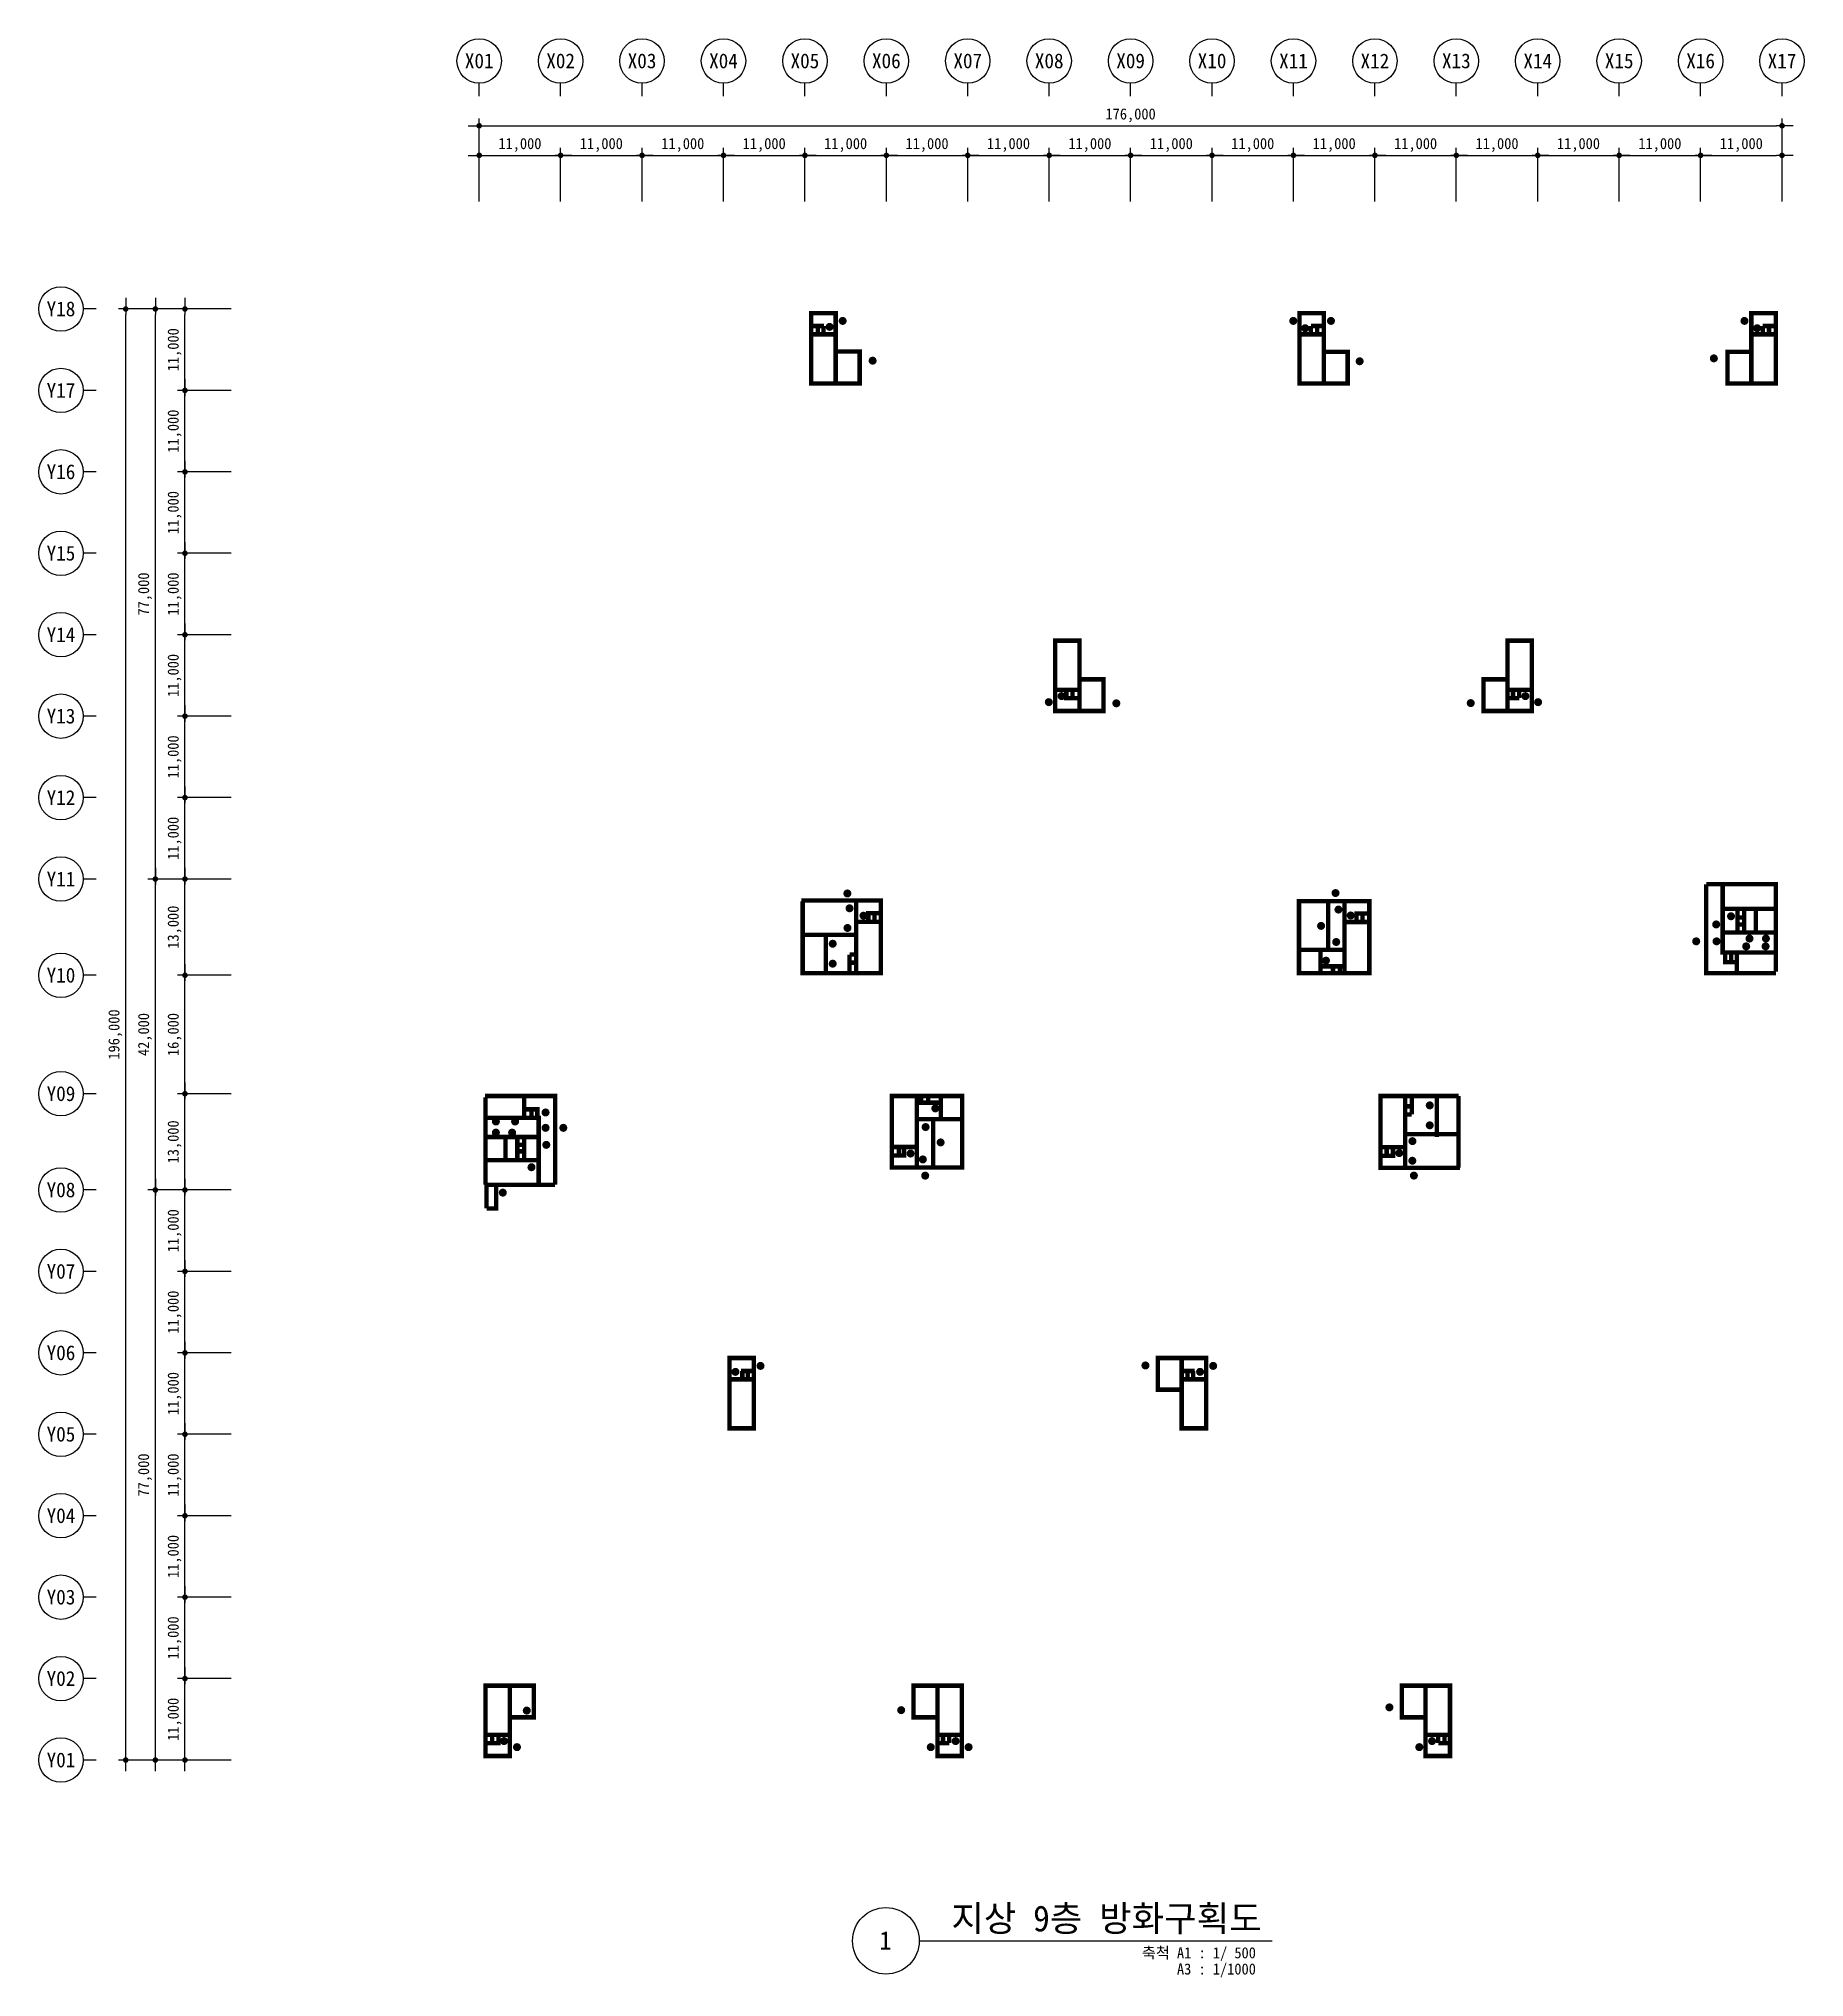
# Model space of a CAD drawing. Header units: millimetres. Extents: x 1075590 to 2680347, y 170599 to 729436.
# Drawn here: x 1915590 to 2154090, y 170599 to 432436 of the extents above; entities that cross this region are included whole.
import ezdxf
from ezdxf.enums import TextEntityAlignment as Align

# ---------------------------------------------------------------- set-up
doc = ezdxf.new("R2010")
doc.units = ezdxf.units.MM
doc.header["$LTSCALE"] = 5
doc.header["$MEASUREMENT"] = 0
doc.header["$PDSIZE"] = -10
for name, pattern in [('DASHDOTX2', [2, 1, -0.5, 0, -0.5]), ('HIDDEN', [0.375, 0.25, -0.125]), ('PHANTOM2', [1.25, 0.625, -0.125, 0.125, -0.125, 0.125, -0.125])]:
    doc.linetypes.add(name, pattern=pattern)
doc.layers.get('0').update_dxf_attribs({"linetype": 'CONTINUOUS'})
doc.layers.get('Defpoints').update_dxf_attribs({"color": 153, "linetype": 'CONTINUOUS'})
for name, color, linetype, lineweight in [('A-AXIS-BUBL', 7, 'CONTINUOUS', 25), ('A-DIMS', 7, 'CONTINUOUS', 25), ('A-MKXS-MAK2', 3, 'DASHDOTX2', 25), ('A-XXXX-FIRE', 4, 'HIDDEN', 25), ('A-XXXX-SYMB', 7, 'CONTINUOUS', 25), ('A-XXXX-TXT1', 3, 'CONTINUOUS', 25), ('A-XXXX-TXT2', 3, 'CONTINUOUS', 25)]:
    doc.layers.add(name, color=color, linetype=linetype, lineweight=lineweight)
doc.styles.add('HY울릉도L', font='')
doc.styles.add('맑은고딕', font='')
doc.styles.get('HY울릉도L').set_extended_font_data('HYwulM')
doc.styles.get('맑은고딕').set_extended_font_data('DotumChe')
doc.dimstyles.new('CDIM', dxfattribs={"dimtxt": 3, "dimasz": 1.5, "dimexe": 2, "dimexo": 1, "dimgap": 1, "dimtad": 1, "dimdec": 0, "dimrnd": 0.5, "dimzin": 0, "dimdsep": 32, "dimlunit": 6, "dimtxsty": 'HY울릉도L', "dimblk1": '_CIDOT', "dimblk2": '_CIDOT', "dimsah": 1, "dimcen": 5.5, "dimclrd": 2, "dimclre": 2, "dimclrt": 7, "dimadec": 0, "dimazin": 0, "dimtfac": 1, "dimtdec": 0, "dimtix": 1, "dimtmove": 2, "dimatfit": 1, "dimldrblk": '_CIDOT', "dimfxl": 1, "dimtolj": 1, "dimtzin": 0, "dimlwd": -1, "dimarcsym": 0})

msp = doc.modelspace()

# ---------------------------------------------------------------- texts
at = {"layer": 'A-XXXX-TXT1', "style": '맑은고딕'}
msp.add_text('지상 9층 방화구획도', height=3500, dxfattribs=at).set_placement((2080793, 175741), align=Align.BOTTOM_RIGHT)
msp.add_text('1', height=2500, dxfattribs=at).set_placement((2029975, 175568), align=Align.MIDDLE)
for s, p in [('축척 A1 : 1/ 500', (2080014, 174654)), ('A3 : 1/1000', (2080014, 172465))]:
    msp.add_text(s, height=1500, dxfattribs=at).set_placement(p, align=Align.TOP_RIGHT)

# ---------------------------------------------------------------- blocks, each defined once
blk = doc.blocks.new('_CIDOT')
at = {"color": 0, "linetype": 'ByBlock'}
blk.add_line((2, 0), (-1, 0), dxfattribs=at)
at = {"color": 0, "linetype": 'ByBlock', "const_width": 0.5}
blk.add_lwpolyline([(-0.25, 0, 1), (0.25, 0, 1)], format="xyb", close=True, dxfattribs=at)
blk = doc.blocks.new('*D4')
at = {"layer": 'A-DIMS', "lineweight": -2, "transparency": 16777216}
for p, q in [((93193, 67121), (85943, 67121)), ((93193, 56121), (85943, 56121))]:
    blk.add_line(p, q, dxfattribs=at)
at = {"layer": 'A-DIMS', "transparency": 16777216}
blk.add_line((86943, 56871), (86943, 66371), dxfattribs=at)
at = {"layer": 'Defpoints', "color": 0, "transparency": 16777216}
for p in [(86943, 67121), (93693, 67121), (93693, 56121)]:
    blk.add_point(p, dxfattribs=at)
at = {"layer": 'A-DIMS', "transparency": 16777216, "xscale": 750, "yscale": 750, "zscale": 750}
for p, rotation in [((86943, 67121), 90), ((86943, 56121), 270)]:
    blk.add_blockref('_CIDOT', p, dxfattribs=dict(at, rotation=rotation))
at = {"layer": 'A-DIMS', "color": 3, "transparency": 16777216, "insert": (85538, 61621), "char_height": 1500, "attachment_point": 5, "rotation": 90, "style": '맑은고딕'}
blk.add_mtext('\\A1;11,000', dxfattribs=at)
blk = doc.blocks.new('*D5')
at = {"layer": 'A-DIMS', "lineweight": -2, "transparency": 16777216}
for p, q in [((93193, 78121), (85943, 78121)), ((93193, 67121), (85943, 67121))]:
    blk.add_line(p, q, dxfattribs=at)
at = {"layer": 'A-DIMS', "transparency": 16777216}
blk.add_line((86943, 67871), (86943, 77371), dxfattribs=at)
at = {"layer": 'Defpoints', "color": 0, "transparency": 16777216}
for p in [(86943, 78121), (93693, 78121), (93693, 67121)]:
    blk.add_point(p, dxfattribs=at)
at = {"layer": 'A-DIMS', "transparency": 16777216, "xscale": 750, "yscale": 750, "zscale": 750}
for p, rotation in [((86943, 78121), 90), ((86943, 67121), 270)]:
    blk.add_blockref('_CIDOT', p, dxfattribs=dict(at, rotation=rotation))
at = {"layer": 'A-DIMS', "color": 3, "transparency": 16777216, "insert": (85538, 72621), "char_height": 1500, "attachment_point": 5, "rotation": 90, "style": '맑은고딕'}
blk.add_mtext('\\A1;11,000', dxfattribs=at)
blk = doc.blocks.new('*D6')
at = {"layer": 'A-DIMS', "lineweight": -2, "transparency": 16777216}
for p, q in [((93193, 89121), (85943, 89121)), ((93193, 78121), (85943, 78121))]:
    blk.add_line(p, q, dxfattribs=at)
at = {"layer": 'A-DIMS', "transparency": 16777216}
blk.add_line((86943, 78871), (86943, 88371), dxfattribs=at)
at = {"layer": 'Defpoints', "color": 0, "transparency": 16777216}
for p in [(86943, 89121), (93693, 89121), (93693, 78121)]:
    blk.add_point(p, dxfattribs=at)
at = {"layer": 'A-DIMS', "transparency": 16777216, "xscale": 750, "yscale": 750, "zscale": 750}
for p, rotation in [((86943, 89121), 90), ((86943, 78121), 270)]:
    blk.add_blockref('_CIDOT', p, dxfattribs=dict(at, rotation=rotation))
at = {"layer": 'A-DIMS', "color": 3, "transparency": 16777216, "insert": (85538, 83621), "char_height": 1500, "attachment_point": 5, "rotation": 90, "style": '맑은고딕'}
blk.add_mtext('\\A1;11,000', dxfattribs=at)
blk = doc.blocks.new('*D7')
at = {"layer": 'A-DIMS', "lineweight": -2, "transparency": 16777216}
for p, q in [((93193, 100121), (85943, 100121)), ((93193, 89121), (85943, 89121))]:
    blk.add_line(p, q, dxfattribs=at)
at = {"layer": 'A-DIMS', "transparency": 16777216}
blk.add_line((86943, 89871), (86943, 99371), dxfattribs=at)
at = {"layer": 'Defpoints', "color": 0, "transparency": 16777216}
for p in [(86943, 100121), (93693, 100121), (93693, 89121)]:
    blk.add_point(p, dxfattribs=at)
at = {"layer": 'A-DIMS', "transparency": 16777216, "xscale": 750, "yscale": 750, "zscale": 750}
for p, rotation in [((86943, 100121), 90), ((86943, 89121), 270)]:
    blk.add_blockref('_CIDOT', p, dxfattribs=dict(at, rotation=rotation))
at = {"layer": 'A-DIMS', "color": 3, "transparency": 16777216, "insert": (85538, 94621), "char_height": 1500, "attachment_point": 5, "rotation": 90, "style": '맑은고딕'}
blk.add_mtext('\\A1;11,000', dxfattribs=at)
blk = doc.blocks.new('*D8')
at = {"layer": 'A-DIMS', "lineweight": -2, "transparency": 16777216}
for p, q in [((93193, 111121), (85943, 111121)), ((93193, 100121), (85943, 100121))]:
    blk.add_line(p, q, dxfattribs=at)
at = {"layer": 'A-DIMS', "transparency": 16777216}
blk.add_line((86943, 100871), (86943, 110371), dxfattribs=at)
at = {"layer": 'Defpoints', "color": 0, "transparency": 16777216}
for p in [(86943, 111121), (93693, 111121), (93693, 100121)]:
    blk.add_point(p, dxfattribs=at)
at = {"layer": 'A-DIMS', "transparency": 16777216, "xscale": 750, "yscale": 750, "zscale": 750}
for p, rotation in [((86943, 111121), 90), ((86943, 100121), 270)]:
    blk.add_blockref('_CIDOT', p, dxfattribs=dict(at, rotation=rotation))
at = {"layer": 'A-DIMS', "color": 3, "transparency": 16777216, "insert": (85538, 105621), "char_height": 1500, "attachment_point": 5, "rotation": 90, "style": '맑은고딕'}
blk.add_mtext('\\A1;11,000', dxfattribs=at)
blk = doc.blocks.new('*D9')
at = {"layer": 'A-DIMS', "lineweight": -2, "transparency": 16777216}
for p, q in [((93193, 122121), (85943, 122121)), ((93193, 111121), (85943, 111121))]:
    blk.add_line(p, q, dxfattribs=at)
at = {"layer": 'A-DIMS', "transparency": 16777216}
blk.add_line((86943, 111871), (86943, 121371), dxfattribs=at)
at = {"layer": 'Defpoints', "color": 0, "transparency": 16777216}
for p in [(86943, 122121), (93693, 122121), (93693, 111121)]:
    blk.add_point(p, dxfattribs=at)
at = {"layer": 'A-DIMS', "transparency": 16777216, "xscale": 750, "yscale": 750, "zscale": 750}
for p, rotation in [((86943, 122121), 90), ((86943, 111121), 270)]:
    blk.add_blockref('_CIDOT', p, dxfattribs=dict(at, rotation=rotation))
at = {"layer": 'A-DIMS', "color": 3, "transparency": 16777216, "insert": (85538, 116621), "char_height": 1500, "attachment_point": 5, "rotation": 90, "style": '맑은고딕'}
blk.add_mtext('\\A1;11,000', dxfattribs=at)
blk = doc.blocks.new('*D10')
at = {"layer": 'A-DIMS', "lineweight": -2, "transparency": 16777216}
for p, q in [((93193, 135121), (85943, 135121)), ((93193, 122121), (85943, 122121))]:
    blk.add_line(p, q, dxfattribs=at)
at = {"layer": 'A-DIMS', "transparency": 16777216}
blk.add_line((86943, 122871), (86943, 134371), dxfattribs=at)
at = {"layer": 'Defpoints', "color": 0, "transparency": 16777216}
for p in [(86943, 135121), (93693, 135121), (93693, 122121)]:
    blk.add_point(p, dxfattribs=at)
at = {"layer": 'A-DIMS', "transparency": 16777216, "xscale": 750, "yscale": 750, "zscale": 750}
for p, rotation in [((86943, 135121), 90), ((86943, 122121), 270)]:
    blk.add_blockref('_CIDOT', p, dxfattribs=dict(at, rotation=rotation))
at = {"layer": 'A-DIMS', "color": 3, "transparency": 16777216, "insert": (85538, 128621), "char_height": 1500, "attachment_point": 5, "rotation": 90, "style": '맑은고딕'}
blk.add_mtext('\\A1;13,000', dxfattribs=at)
blk = doc.blocks.new('*D11')
at = {"layer": 'A-DIMS', "lineweight": -2, "transparency": 16777216}
for p, q in [((93193, 151121), (85943, 151121)), ((93193, 135121), (85943, 135121))]:
    blk.add_line(p, q, dxfattribs=at)
at = {"layer": 'A-DIMS', "transparency": 16777216}
blk.add_line((86943, 135871), (86943, 150371), dxfattribs=at)
at = {"layer": 'Defpoints', "color": 0, "transparency": 16777216}
for p in [(86943, 151121), (93693, 151121), (93693, 135121)]:
    blk.add_point(p, dxfattribs=at)
at = {"layer": 'A-DIMS', "transparency": 16777216, "xscale": 750, "yscale": 750, "zscale": 750}
for p, rotation in [((86943, 151121), 90), ((86943, 135121), 270)]:
    blk.add_blockref('_CIDOT', p, dxfattribs=dict(at, rotation=rotation))
at = {"layer": 'A-DIMS', "color": 3, "transparency": 16777216, "insert": (85538, 143121), "char_height": 1500, "attachment_point": 5, "rotation": 90, "style": '맑은고딕'}
blk.add_mtext('\\A1;16,000', dxfattribs=at)
blk = doc.blocks.new('*D12')
at = {"layer": 'A-DIMS', "lineweight": -2, "transparency": 16777216}
for p, q in [((93193, 164121), (85943, 164121)), ((93193, 151121), (85943, 151121))]:
    blk.add_line(p, q, dxfattribs=at)
at = {"layer": 'A-DIMS', "transparency": 16777216}
blk.add_line((86943, 151871), (86943, 163371), dxfattribs=at)
at = {"layer": 'Defpoints', "color": 0, "transparency": 16777216}
for p in [(86943, 164121), (93693, 164121), (93693, 151121)]:
    blk.add_point(p, dxfattribs=at)
at = {"layer": 'A-DIMS', "transparency": 16777216, "xscale": 750, "yscale": 750, "zscale": 750}
for p, rotation in [((86943, 164121), 90), ((86943, 151121), 270)]:
    blk.add_blockref('_CIDOT', p, dxfattribs=dict(at, rotation=rotation))
at = {"layer": 'A-DIMS', "color": 3, "transparency": 16777216, "insert": (85538, 157621), "char_height": 1500, "attachment_point": 5, "rotation": 90, "style": '맑은고딕'}
blk.add_mtext('\\A1;13,000', dxfattribs=at)
blk = doc.blocks.new('*D13')
at = {"layer": 'A-DIMS', "lineweight": -2, "transparency": 16777216}
for p, q in [((93193, 175121), (85943, 175121)), ((93193, 164121), (85943, 164121))]:
    blk.add_line(p, q, dxfattribs=at)
at = {"layer": 'A-DIMS', "transparency": 16777216}
blk.add_line((86943, 164871), (86943, 174371), dxfattribs=at)
at = {"layer": 'Defpoints', "color": 0, "transparency": 16777216}
for p in [(86943, 175121), (93693, 175121), (93693, 164121)]:
    blk.add_point(p, dxfattribs=at)
at = {"layer": 'A-DIMS', "transparency": 16777216, "xscale": 750, "yscale": 750, "zscale": 750}
for p, rotation in [((86943, 175121), 90), ((86943, 164121), 270)]:
    blk.add_blockref('_CIDOT', p, dxfattribs=dict(at, rotation=rotation))
at = {"layer": 'A-DIMS', "color": 3, "transparency": 16777216, "insert": (85538, 169621), "char_height": 1500, "attachment_point": 5, "rotation": 90, "style": '맑은고딕'}
blk.add_mtext('\\A1;11,000', dxfattribs=at)
blk = doc.blocks.new('*D14')
at = {"layer": 'A-DIMS', "lineweight": -2, "transparency": 16777216}
for p, q in [((93193, 186121), (85943, 186121)), ((93193, 175121), (85943, 175121))]:
    blk.add_line(p, q, dxfattribs=at)
at = {"layer": 'A-DIMS', "transparency": 16777216}
blk.add_line((86943, 175871), (86943, 185371), dxfattribs=at)
at = {"layer": 'Defpoints', "color": 0, "transparency": 16777216}
for p in [(86943, 186121), (93693, 186121), (93693, 175121)]:
    blk.add_point(p, dxfattribs=at)
at = {"layer": 'A-DIMS', "transparency": 16777216, "xscale": 750, "yscale": 750, "zscale": 750}
for p, rotation in [((86943, 186121), 90), ((86943, 175121), 270)]:
    blk.add_blockref('_CIDOT', p, dxfattribs=dict(at, rotation=rotation))
at = {"layer": 'A-DIMS', "color": 3, "transparency": 16777216, "insert": (85538, 180621), "char_height": 1500, "attachment_point": 5, "rotation": 90, "style": '맑은고딕'}
blk.add_mtext('\\A1;11,000', dxfattribs=at)
blk = doc.blocks.new('*D15')
at = {"layer": 'A-DIMS', "lineweight": -2, "transparency": 16777216}
for p, q in [((93193, 197121), (85943, 197121)), ((93193, 186121), (85943, 186121))]:
    blk.add_line(p, q, dxfattribs=at)
at = {"layer": 'A-DIMS', "transparency": 16777216}
blk.add_line((86943, 186871), (86943, 196371), dxfattribs=at)
at = {"layer": 'Defpoints', "color": 0, "transparency": 16777216}
for p in [(86943, 197121), (93693, 197121), (93693, 186121)]:
    blk.add_point(p, dxfattribs=at)
at = {"layer": 'A-DIMS', "transparency": 16777216, "xscale": 750, "yscale": 750, "zscale": 750}
for p, rotation in [((86943, 197121), 90), ((86943, 186121), 270)]:
    blk.add_blockref('_CIDOT', p, dxfattribs=dict(at, rotation=rotation))
at = {"layer": 'A-DIMS', "color": 3, "transparency": 16777216, "insert": (85538, 191621), "char_height": 1500, "attachment_point": 5, "rotation": 90, "style": '맑은고딕'}
blk.add_mtext('\\A1;11,000', dxfattribs=at)
blk = doc.blocks.new('*D16')
at = {"layer": 'A-DIMS', "lineweight": -2, "transparency": 16777216}
for p, q in [((93193, 208121), (85943, 208121)), ((93193, 197121), (85943, 197121))]:
    blk.add_line(p, q, dxfattribs=at)
at = {"layer": 'A-DIMS', "transparency": 16777216}
blk.add_line((86943, 197871), (86943, 207371), dxfattribs=at)
at = {"layer": 'Defpoints', "color": 0, "transparency": 16777216}
for p in [(86943, 208121), (93693, 208121), (93693, 197121)]:
    blk.add_point(p, dxfattribs=at)
at = {"layer": 'A-DIMS', "transparency": 16777216, "xscale": 750, "yscale": 750, "zscale": 750}
for p, rotation in [((86943, 208121), 90), ((86943, 197121), 270)]:
    blk.add_blockref('_CIDOT', p, dxfattribs=dict(at, rotation=rotation))
at = {"layer": 'A-DIMS', "color": 3, "transparency": 16777216, "insert": (85538, 202621), "char_height": 1500, "attachment_point": 5, "rotation": 90, "style": '맑은고딕'}
blk.add_mtext('\\A1;11,000', dxfattribs=at)
blk = doc.blocks.new('*D17')
at = {"layer": 'A-DIMS', "lineweight": -2, "transparency": 16777216}
for p, q in [((93193, 219121), (85943, 219121)), ((93193, 208121), (85943, 208121))]:
    blk.add_line(p, q, dxfattribs=at)
at = {"layer": 'A-DIMS', "transparency": 16777216}
blk.add_line((86943, 208871), (86943, 218371), dxfattribs=at)
at = {"layer": 'Defpoints', "color": 0, "transparency": 16777216}
for p in [(86943, 219121), (93693, 219121), (93693, 208121)]:
    blk.add_point(p, dxfattribs=at)
at = {"layer": 'A-DIMS', "transparency": 16777216, "xscale": 750, "yscale": 750, "zscale": 750}
for p, rotation in [((86943, 219121), 90), ((86943, 208121), 270)]:
    blk.add_blockref('_CIDOT', p, dxfattribs=dict(at, rotation=rotation))
at = {"layer": 'A-DIMS', "color": 3, "transparency": 16777216, "insert": (85538, 213621), "char_height": 1500, "attachment_point": 5, "rotation": 90, "style": '맑은고딕'}
blk.add_mtext('\\A1;11,000', dxfattribs=at)
blk = doc.blocks.new('*D18')
at = {"layer": 'A-DIMS', "lineweight": -2, "transparency": 16777216}
for p, q in [((93193, 230121), (85943, 230121)), ((93193, 219121), (85943, 219121))]:
    blk.add_line(p, q, dxfattribs=at)
at = {"layer": 'A-DIMS', "transparency": 16777216}
blk.add_line((86943, 219871), (86943, 229371), dxfattribs=at)
at = {"layer": 'Defpoints', "color": 0, "transparency": 16777216}
for p in [(86943, 230121), (93693, 230121), (93693, 219121)]:
    blk.add_point(p, dxfattribs=at)
at = {"layer": 'A-DIMS', "transparency": 16777216, "xscale": 750, "yscale": 750, "zscale": 750}
for p, rotation in [((86943, 230121), 90), ((86943, 219121), 270)]:
    blk.add_blockref('_CIDOT', p, dxfattribs=dict(at, rotation=rotation))
at = {"layer": 'A-DIMS', "color": 3, "transparency": 16777216, "insert": (85538, 224621), "char_height": 1500, "attachment_point": 5, "rotation": 90, "style": '맑은고딕'}
blk.add_mtext('\\A1;11,000', dxfattribs=at)
blk = doc.blocks.new('*D19')
at = {"layer": 'A-DIMS', "lineweight": -2, "transparency": 16777216}
for p, q in [((93193, 241121), (85943, 241121)), ((93193, 230121), (85943, 230121))]:
    blk.add_line(p, q, dxfattribs=at)
at = {"layer": 'A-DIMS', "transparency": 16777216}
blk.add_line((86943, 230871), (86943, 240371), dxfattribs=at)
at = {"layer": 'Defpoints', "color": 0, "transparency": 16777216}
for p in [(86943, 241121), (93693, 241121), (93693, 230121)]:
    blk.add_point(p, dxfattribs=at)
at = {"layer": 'A-DIMS', "transparency": 16777216, "xscale": 750, "yscale": 750, "zscale": 750}
for p, rotation in [((86943, 241121), 90), ((86943, 230121), 270)]:
    blk.add_blockref('_CIDOT', p, dxfattribs=dict(at, rotation=rotation))
at = {"layer": 'A-DIMS', "color": 3, "transparency": 16777216, "insert": (85538, 235621), "char_height": 1500, "attachment_point": 5, "rotation": 90, "style": '맑은고딕'}
blk.add_mtext('\\A1;11,000', dxfattribs=at)
blk = doc.blocks.new('*D20')
at = {"layer": 'A-DIMS', "lineweight": -2, "transparency": 16777216}
for p, q in [((93193, 122121), (81943, 122121)), ((93193, 45121), (81943, 45121))]:
    blk.add_line(p, q, dxfattribs=at)
at = {"layer": 'A-DIMS', "transparency": 16777216}
blk.add_line((82943, 45871), (82943, 121371), dxfattribs=at)
at = {"layer": 'Defpoints', "color": 0, "transparency": 16777216}
for p in [(82943, 122121), (93693, 122121), (93693, 45121)]:
    blk.add_point(p, dxfattribs=at)
at = {"layer": 'A-DIMS', "transparency": 16777216, "xscale": 750, "yscale": 750, "zscale": 750}
for p, rotation in [((82943, 122121), 90), ((82943, 45121), 270)]:
    blk.add_blockref('_CIDOT', p, dxfattribs=dict(at, rotation=rotation))
at = {"layer": 'A-DIMS', "color": 3, "transparency": 16777216, "insert": (81542, 83621), "char_height": 1500, "attachment_point": 5, "rotation": 90, "style": '맑은고딕'}
blk.add_mtext('\\A1;77,000', dxfattribs=at)
blk = doc.blocks.new('*D21')
at = {"layer": 'A-DIMS', "lineweight": -2, "transparency": 16777216}
for p, q in [((93193, 241121), (77943, 241121)), ((93193, 45121), (77943, 45121))]:
    blk.add_line(p, q, dxfattribs=at)
at = {"layer": 'A-DIMS', "transparency": 16777216}
blk.add_line((78943, 45871), (78943, 240371), dxfattribs=at)
at = {"layer": 'Defpoints', "color": 0, "transparency": 16777216}
for p in [(78943, 241121), (93693, 241121), (93693, 45121)]:
    blk.add_point(p, dxfattribs=at)
at = {"layer": 'A-DIMS', "transparency": 16777216, "xscale": 750, "yscale": 750, "zscale": 750}
for p, rotation in [((78943, 241121), 90), ((78943, 45121), 270)]:
    blk.add_blockref('_CIDOT', p, dxfattribs=dict(at, rotation=rotation))
at = {"layer": 'A-DIMS', "color": 3, "transparency": 16777216, "insert": (77538, 143121), "char_height": 1500, "attachment_point": 5, "rotation": 90, "style": '맑은고딕'}
blk.add_mtext('\\A1;196,000', dxfattribs=at)
blk = doc.blocks.new('*D22')
at = {"layer": 'A-DIMS', "lineweight": -2, "transparency": 16777216}
for p, q in [((93193, 56121), (85943, 56121)), ((93193, 45121), (85943, 45121))]:
    blk.add_line(p, q, dxfattribs=at)
at = {"layer": 'A-DIMS', "transparency": 16777216}
blk.add_line((86943, 45871), (86943, 55371), dxfattribs=at)
at = {"layer": 'Defpoints', "color": 0, "transparency": 16777216}
for p in [(86943, 56121), (93693, 56121), (93693, 45121)]:
    blk.add_point(p, dxfattribs=at)
at = {"layer": 'A-DIMS', "transparency": 16777216, "xscale": 750, "yscale": 750, "zscale": 750}
for p, rotation in [((86943, 56121), 90), ((86943, 45121), 270)]:
    blk.add_blockref('_CIDOT', p, dxfattribs=dict(at, rotation=rotation))
at = {"layer": 'A-DIMS', "color": 3, "transparency": 16777216, "insert": (85538, 50621), "char_height": 1500, "attachment_point": 5, "rotation": 90, "style": '맑은고딕'}
blk.add_mtext('\\A1;11,000', dxfattribs=at)
blk = doc.blocks.new('*D23')
at = {"layer": 'A-DIMS', "lineweight": -2, "transparency": 16777216}
for p, q in [((93193, 164121), (81943, 164121)), ((93193, 122121), (81943, 122121))]:
    blk.add_line(p, q, dxfattribs=at)
at = {"layer": 'A-DIMS', "transparency": 16777216}
blk.add_line((82943, 122871), (82943, 163371), dxfattribs=at)
at = {"layer": 'Defpoints', "color": 0, "transparency": 16777216}
for p in [(82943, 164121), (93693, 164121), (93693, 122121)]:
    blk.add_point(p, dxfattribs=at)
at = {"layer": 'A-DIMS', "transparency": 16777216, "xscale": 750, "yscale": 750, "zscale": 750}
for p, rotation in [((82943, 164121), 90), ((82943, 122121), 270)]:
    blk.add_blockref('_CIDOT', p, dxfattribs=dict(at, rotation=rotation))
at = {"layer": 'A-DIMS', "color": 3, "transparency": 16777216, "insert": (81542, 143121), "char_height": 1500, "attachment_point": 5, "rotation": 90, "style": '맑은고딕'}
blk.add_mtext('\\A1;42,000', dxfattribs=at)
blk = doc.blocks.new('*D24')
at = {"layer": 'A-DIMS', "lineweight": -2, "transparency": 16777216}
for p, q in [((93193, 241121), (81943, 241121)), ((93193, 164121), (81943, 164121))]:
    blk.add_line(p, q, dxfattribs=at)
at = {"layer": 'A-DIMS', "transparency": 16777216}
blk.add_line((82943, 164871), (82943, 240371), dxfattribs=at)
at = {"layer": 'Defpoints', "color": 0, "transparency": 16777216}
for p in [(82943, 241121), (93693, 241121), (93693, 164121)]:
    blk.add_point(p, dxfattribs=at)
at = {"layer": 'A-DIMS', "transparency": 16777216, "xscale": 750, "yscale": 750, "zscale": 750}
for p, rotation in [((82943, 241121), 90), ((82943, 164121), 270)]:
    blk.add_blockref('_CIDOT', p, dxfattribs=dict(at, rotation=rotation))
at = {"layer": 'A-DIMS', "color": 3, "transparency": 16777216, "insert": (81542, 202621), "char_height": 1500, "attachment_point": 5, "rotation": 90, "style": '맑은고딕'}
blk.add_mtext('\\A1;77,000', dxfattribs=at)
blk = doc.blocks.new('*D25')
at = {"layer": 'A-DIMS', "lineweight": -2, "transparency": 16777216}
for p, q in [((148693, 255621), (148693, 262871)), ((159693, 255621), (159693, 262871))]:
    blk.add_line(p, q, dxfattribs=at)
at = {"layer": 'A-DIMS', "transparency": 16777216}
blk.add_line((149443, 261871), (158943, 261871), dxfattribs=at)
at = {"layer": 'Defpoints', "color": 0, "transparency": 16777216}
for p in [(159693, 261871), (148693, 255121), (159693, 255121)]:
    blk.add_point(p, dxfattribs=at)
at = {"layer": 'A-DIMS', "transparency": 16777216, "xscale": 750, "yscale": 750, "zscale": 750, "rotation": 180}
blk.add_blockref('_CIDOT', (148693, 261871), dxfattribs=at)
at = {"layer": 'A-DIMS', "transparency": 16777216, "xscale": 750, "yscale": 750, "zscale": 750}
blk.add_blockref('_CIDOT', (159693, 261871), dxfattribs=at)
at = {"layer": 'A-DIMS', "color": 3, "transparency": 16777216, "insert": (154193, 263275), "char_height": 1500, "attachment_point": 5, "style": '맑은고딕'}
blk.add_mtext('\\A1;11,000', dxfattribs=at)
blk = doc.blocks.new('*D26')
at = {"layer": 'A-DIMS', "lineweight": -2, "transparency": 16777216}
for p, q in [((159693, 255621), (159693, 262871)), ((170693, 255621), (170693, 262871))]:
    blk.add_line(p, q, dxfattribs=at)
at = {"layer": 'A-DIMS', "transparency": 16777216}
blk.add_line((160443, 261871), (169943, 261871), dxfattribs=at)
at = {"layer": 'Defpoints', "color": 0, "transparency": 16777216}
for p in [(170693, 261871), (159693, 255121), (170693, 255121)]:
    blk.add_point(p, dxfattribs=at)
at = {"layer": 'A-DIMS', "transparency": 16777216, "xscale": 750, "yscale": 750, "zscale": 750, "rotation": 180}
blk.add_blockref('_CIDOT', (159693, 261871), dxfattribs=at)
at = {"layer": 'A-DIMS', "transparency": 16777216, "xscale": 750, "yscale": 750, "zscale": 750}
blk.add_blockref('_CIDOT', (170693, 261871), dxfattribs=at)
at = {"layer": 'A-DIMS', "color": 3, "transparency": 16777216, "insert": (165193, 263275), "char_height": 1500, "attachment_point": 5, "style": '맑은고딕'}
blk.add_mtext('\\A1;11,000', dxfattribs=at)
blk = doc.blocks.new('*D27')
at = {"layer": 'A-DIMS', "lineweight": -2, "transparency": 16777216}
for p, q in [((170693, 255621), (170693, 262871)), ((181693, 255621), (181693, 262871))]:
    blk.add_line(p, q, dxfattribs=at)
at = {"layer": 'A-DIMS', "transparency": 16777216}
blk.add_line((171443, 261871), (180943, 261871), dxfattribs=at)
at = {"layer": 'Defpoints', "color": 0, "transparency": 16777216}
for p in [(181693, 261871), (170693, 255121), (181693, 255121)]:
    blk.add_point(p, dxfattribs=at)
at = {"layer": 'A-DIMS', "transparency": 16777216, "xscale": 750, "yscale": 750, "zscale": 750, "rotation": 180}
blk.add_blockref('_CIDOT', (170693, 261871), dxfattribs=at)
at = {"layer": 'A-DIMS', "transparency": 16777216, "xscale": 750, "yscale": 750, "zscale": 750}
blk.add_blockref('_CIDOT', (181693, 261871), dxfattribs=at)
at = {"layer": 'A-DIMS', "color": 3, "transparency": 16777216, "insert": (176193, 263275), "char_height": 1500, "attachment_point": 5, "style": '맑은고딕'}
blk.add_mtext('\\A1;11,000', dxfattribs=at)
blk = doc.blocks.new('*D28')
at = {"layer": 'A-DIMS', "lineweight": -2, "transparency": 16777216}
for p, q in [((181693, 255621), (181693, 262871)), ((192693, 255621), (192693, 262871))]:
    blk.add_line(p, q, dxfattribs=at)
at = {"layer": 'A-DIMS', "transparency": 16777216}
blk.add_line((182443, 261871), (191943, 261871), dxfattribs=at)
at = {"layer": 'Defpoints', "color": 0, "transparency": 16777216}
for p in [(192693, 261871), (181693, 255121), (192693, 255121)]:
    blk.add_point(p, dxfattribs=at)
at = {"layer": 'A-DIMS', "transparency": 16777216, "xscale": 750, "yscale": 750, "zscale": 750, "rotation": 180}
blk.add_blockref('_CIDOT', (181693, 261871), dxfattribs=at)
at = {"layer": 'A-DIMS', "transparency": 16777216, "xscale": 750, "yscale": 750, "zscale": 750}
blk.add_blockref('_CIDOT', (192693, 261871), dxfattribs=at)
at = {"layer": 'A-DIMS', "color": 3, "transparency": 16777216, "insert": (187193, 263275), "char_height": 1500, "attachment_point": 5, "style": '맑은고딕'}
blk.add_mtext('\\A1;11,000', dxfattribs=at)
blk = doc.blocks.new('*D29')
at = {"layer": 'A-DIMS', "lineweight": -2, "transparency": 16777216}
for p, q in [((192693, 255621), (192693, 262871)), ((203693, 255621), (203693, 262871))]:
    blk.add_line(p, q, dxfattribs=at)
at = {"layer": 'A-DIMS', "transparency": 16777216}
blk.add_line((193443, 261871), (202943, 261871), dxfattribs=at)
at = {"layer": 'Defpoints', "color": 0, "transparency": 16777216}
for p in [(203693, 261871), (192693, 255121), (203693, 255121)]:
    blk.add_point(p, dxfattribs=at)
at = {"layer": 'A-DIMS', "transparency": 16777216, "xscale": 750, "yscale": 750, "zscale": 750, "rotation": 180}
blk.add_blockref('_CIDOT', (192693, 261871), dxfattribs=at)
at = {"layer": 'A-DIMS', "transparency": 16777216, "xscale": 750, "yscale": 750, "zscale": 750}
blk.add_blockref('_CIDOT', (203693, 261871), dxfattribs=at)
at = {"layer": 'A-DIMS', "color": 3, "transparency": 16777216, "insert": (198193, 263275), "char_height": 1500, "attachment_point": 5, "style": '맑은고딕'}
blk.add_mtext('\\A1;11,000', dxfattribs=at)
blk = doc.blocks.new('*D30')
at = {"layer": 'A-DIMS', "lineweight": -2, "transparency": 16777216}
for p, q in [((203693, 255621), (203693, 262871)), ((214693, 255621), (214693, 262871))]:
    blk.add_line(p, q, dxfattribs=at)
at = {"layer": 'A-DIMS', "transparency": 16777216}
blk.add_line((204443, 261871), (213943, 261871), dxfattribs=at)
at = {"layer": 'Defpoints', "color": 0, "transparency": 16777216}
for p in [(214693, 261871), (203693, 255121), (214693, 255121)]:
    blk.add_point(p, dxfattribs=at)
at = {"layer": 'A-DIMS', "transparency": 16777216, "xscale": 750, "yscale": 750, "zscale": 750, "rotation": 180}
blk.add_blockref('_CIDOT', (203693, 261871), dxfattribs=at)
at = {"layer": 'A-DIMS', "transparency": 16777216, "xscale": 750, "yscale": 750, "zscale": 750}
blk.add_blockref('_CIDOT', (214693, 261871), dxfattribs=at)
at = {"layer": 'A-DIMS', "color": 3, "transparency": 16777216, "insert": (209193, 263275), "char_height": 1500, "attachment_point": 5, "style": '맑은고딕'}
blk.add_mtext('\\A1;11,000', dxfattribs=at)
blk = doc.blocks.new('*D31')
at = {"layer": 'A-DIMS', "lineweight": -2, "transparency": 16777216}
for p, q in [((214693, 255621), (214693, 262871)), ((225693, 255621), (225693, 262871))]:
    blk.add_line(p, q, dxfattribs=at)
at = {"layer": 'A-DIMS', "transparency": 16777216}
blk.add_line((215443, 261871), (224943, 261871), dxfattribs=at)
at = {"layer": 'Defpoints', "color": 0, "transparency": 16777216}
for p in [(225693, 261871), (214693, 255121), (225693, 255121)]:
    blk.add_point(p, dxfattribs=at)
at = {"layer": 'A-DIMS', "transparency": 16777216, "xscale": 750, "yscale": 750, "zscale": 750, "rotation": 180}
blk.add_blockref('_CIDOT', (214693, 261871), dxfattribs=at)
at = {"layer": 'A-DIMS', "transparency": 16777216, "xscale": 750, "yscale": 750, "zscale": 750}
blk.add_blockref('_CIDOT', (225693, 261871), dxfattribs=at)
at = {"layer": 'A-DIMS', "color": 3, "transparency": 16777216, "insert": (220193, 263275), "char_height": 1500, "attachment_point": 5, "style": '맑은고딕'}
blk.add_mtext('\\A1;11,000', dxfattribs=at)
blk = doc.blocks.new('*D32')
at = {"layer": 'A-DIMS', "lineweight": -2, "transparency": 16777216}
for p, q in [((225693, 255621), (225693, 262871)), ((236693, 255621), (236693, 262871))]:
    blk.add_line(p, q, dxfattribs=at)
at = {"layer": 'A-DIMS', "transparency": 16777216}
blk.add_line((226443, 261871), (235943, 261871), dxfattribs=at)
at = {"layer": 'Defpoints', "color": 0, "transparency": 16777216}
for p in [(236693, 261871), (225693, 255121), (236693, 255121)]:
    blk.add_point(p, dxfattribs=at)
at = {"layer": 'A-DIMS', "transparency": 16777216, "xscale": 750, "yscale": 750, "zscale": 750, "rotation": 180}
blk.add_blockref('_CIDOT', (225693, 261871), dxfattribs=at)
at = {"layer": 'A-DIMS', "transparency": 16777216, "xscale": 750, "yscale": 750, "zscale": 750}
blk.add_blockref('_CIDOT', (236693, 261871), dxfattribs=at)
at = {"layer": 'A-DIMS', "color": 3, "transparency": 16777216, "insert": (231193, 263275), "char_height": 1500, "attachment_point": 5, "style": '맑은고딕'}
blk.add_mtext('\\A1;11,000', dxfattribs=at)
blk = doc.blocks.new('*D33')
at = {"layer": 'A-DIMS', "lineweight": -2, "transparency": 16777216}
for p, q in [((236693, 255621), (236693, 262871)), ((247693, 255621), (247693, 262871))]:
    blk.add_line(p, q, dxfattribs=at)
at = {"layer": 'A-DIMS', "transparency": 16777216}
blk.add_line((237443, 261871), (246943, 261871), dxfattribs=at)
at = {"layer": 'Defpoints', "color": 0, "transparency": 16777216}
for p in [(247693, 261871), (236693, 255121), (247693, 255121)]:
    blk.add_point(p, dxfattribs=at)
at = {"layer": 'A-DIMS', "transparency": 16777216, "xscale": 750, "yscale": 750, "zscale": 750, "rotation": 180}
blk.add_blockref('_CIDOT', (236693, 261871), dxfattribs=at)
at = {"layer": 'A-DIMS', "transparency": 16777216, "xscale": 750, "yscale": 750, "zscale": 750}
blk.add_blockref('_CIDOT', (247693, 261871), dxfattribs=at)
at = {"layer": 'A-DIMS', "color": 3, "transparency": 16777216, "insert": (242193, 263275), "char_height": 1500, "attachment_point": 5, "style": '맑은고딕'}
blk.add_mtext('\\A1;11,000', dxfattribs=at)
blk = doc.blocks.new('*D34')
at = {"layer": 'A-DIMS', "lineweight": -2, "transparency": 16777216}
for p, q in [((247693, 255621), (247693, 262871)), ((258693, 255621), (258693, 262871))]:
    blk.add_line(p, q, dxfattribs=at)
at = {"layer": 'A-DIMS', "transparency": 16777216}
blk.add_line((248443, 261871), (257943, 261871), dxfattribs=at)
at = {"layer": 'Defpoints', "color": 0, "transparency": 16777216}
for p in [(258693, 261871), (247693, 255121), (258693, 255121)]:
    blk.add_point(p, dxfattribs=at)
at = {"layer": 'A-DIMS', "transparency": 16777216, "xscale": 750, "yscale": 750, "zscale": 750, "rotation": 180}
blk.add_blockref('_CIDOT', (247693, 261871), dxfattribs=at)
at = {"layer": 'A-DIMS', "transparency": 16777216, "xscale": 750, "yscale": 750, "zscale": 750}
blk.add_blockref('_CIDOT', (258693, 261871), dxfattribs=at)
at = {"layer": 'A-DIMS', "color": 3, "transparency": 16777216, "insert": (253193, 263275), "char_height": 1500, "attachment_point": 5, "style": '맑은고딕'}
blk.add_mtext('\\A1;11,000', dxfattribs=at)
blk = doc.blocks.new('*D35')
at = {"layer": 'A-DIMS', "lineweight": -2, "transparency": 16777216}
for p, q in [((258693, 255621), (258693, 262871)), ((269693, 255621), (269693, 262871))]:
    blk.add_line(p, q, dxfattribs=at)
at = {"layer": 'A-DIMS', "transparency": 16777216}
blk.add_line((259443, 261871), (268943, 261871), dxfattribs=at)
at = {"layer": 'Defpoints', "color": 0, "transparency": 16777216}
for p in [(269693, 261871), (258693, 255121), (269693, 255121)]:
    blk.add_point(p, dxfattribs=at)
at = {"layer": 'A-DIMS', "transparency": 16777216, "xscale": 750, "yscale": 750, "zscale": 750, "rotation": 180}
blk.add_blockref('_CIDOT', (258693, 261871), dxfattribs=at)
at = {"layer": 'A-DIMS', "transparency": 16777216, "xscale": 750, "yscale": 750, "zscale": 750}
blk.add_blockref('_CIDOT', (269693, 261871), dxfattribs=at)
at = {"layer": 'A-DIMS', "color": 3, "transparency": 16777216, "insert": (264193, 263275), "char_height": 1500, "attachment_point": 5, "style": '맑은고딕'}
blk.add_mtext('\\A1;11,000', dxfattribs=at)
blk = doc.blocks.new('*D36')
at = {"layer": 'A-DIMS', "lineweight": -2, "transparency": 16777216}
for p, q in [((269693, 255621), (269693, 262871)), ((280693, 255621), (280693, 262871))]:
    blk.add_line(p, q, dxfattribs=at)
at = {"layer": 'A-DIMS', "transparency": 16777216}
blk.add_line((270443, 261871), (279943, 261871), dxfattribs=at)
at = {"layer": 'Defpoints', "color": 0, "transparency": 16777216}
for p in [(280693, 261871), (269693, 255121), (280693, 255121)]:
    blk.add_point(p, dxfattribs=at)
at = {"layer": 'A-DIMS', "transparency": 16777216, "xscale": 750, "yscale": 750, "zscale": 750, "rotation": 180}
blk.add_blockref('_CIDOT', (269693, 261871), dxfattribs=at)
at = {"layer": 'A-DIMS', "transparency": 16777216, "xscale": 750, "yscale": 750, "zscale": 750}
blk.add_blockref('_CIDOT', (280693, 261871), dxfattribs=at)
at = {"layer": 'A-DIMS', "color": 3, "transparency": 16777216, "insert": (275193, 263275), "char_height": 1500, "attachment_point": 5, "style": '맑은고딕'}
blk.add_mtext('\\A1;11,000', dxfattribs=at)
blk = doc.blocks.new('*D37')
at = {"layer": 'A-DIMS', "lineweight": -2, "transparency": 16777216}
for p, q in [((280693, 255621), (280693, 262871)), ((291693, 255621), (291693, 262871))]:
    blk.add_line(p, q, dxfattribs=at)
at = {"layer": 'A-DIMS', "transparency": 16777216}
blk.add_line((281443, 261871), (290943, 261871), dxfattribs=at)
at = {"layer": 'Defpoints', "color": 0, "transparency": 16777216}
for p in [(291693, 261871), (280693, 255121), (291693, 255121)]:
    blk.add_point(p, dxfattribs=at)
at = {"layer": 'A-DIMS', "transparency": 16777216, "xscale": 750, "yscale": 750, "zscale": 750, "rotation": 180}
blk.add_blockref('_CIDOT', (280693, 261871), dxfattribs=at)
at = {"layer": 'A-DIMS', "transparency": 16777216, "xscale": 750, "yscale": 750, "zscale": 750}
blk.add_blockref('_CIDOT', (291693, 261871), dxfattribs=at)
at = {"layer": 'A-DIMS', "color": 3, "transparency": 16777216, "insert": (286193, 263275), "char_height": 1500, "attachment_point": 5, "style": '맑은고딕'}
blk.add_mtext('\\A1;11,000', dxfattribs=at)
blk = doc.blocks.new('*D38')
at = {"layer": 'A-DIMS', "lineweight": -2, "transparency": 16777216}
for p, q in [((126693, 255621), (126693, 266871)), ((302693, 255621), (302693, 266871))]:
    blk.add_line(p, q, dxfattribs=at)
at = {"layer": 'A-DIMS', "transparency": 16777216}
blk.add_line((127443, 265871), (301943, 265871), dxfattribs=at)
at = {"layer": 'Defpoints', "color": 0, "transparency": 16777216}
for p in [(302693, 265871), (126693, 255121), (302693, 255121)]:
    blk.add_point(p, dxfattribs=at)
at = {"layer": 'A-DIMS', "transparency": 16777216, "xscale": 750, "yscale": 750, "zscale": 750, "rotation": 180}
blk.add_blockref('_CIDOT', (126693, 265871), dxfattribs=at)
at = {"layer": 'A-DIMS', "transparency": 16777216, "xscale": 750, "yscale": 750, "zscale": 750}
blk.add_blockref('_CIDOT', (302693, 265871), dxfattribs=at)
at = {"layer": 'A-DIMS', "color": 3, "transparency": 16777216, "insert": (214693, 267275), "char_height": 1500, "attachment_point": 5, "style": '맑은고딕'}
blk.add_mtext('\\A1;176,000', dxfattribs=at)
blk = doc.blocks.new('*D39')
at = {"layer": 'A-DIMS', "lineweight": -2, "transparency": 16777216}
for p, q in [((291693, 255621), (291693, 262871)), ((302693, 255621), (302693, 262871))]:
    blk.add_line(p, q, dxfattribs=at)
at = {"layer": 'A-DIMS', "transparency": 16777216}
blk.add_line((292443, 261871), (301943, 261871), dxfattribs=at)
at = {"layer": 'Defpoints', "color": 0, "transparency": 16777216}
for p in [(302693, 261871), (291693, 255121), (302693, 255121)]:
    blk.add_point(p, dxfattribs=at)
at = {"layer": 'A-DIMS', "transparency": 16777216, "xscale": 750, "yscale": 750, "zscale": 750, "rotation": 180}
blk.add_blockref('_CIDOT', (291693, 261871), dxfattribs=at)
at = {"layer": 'A-DIMS', "transparency": 16777216, "xscale": 750, "yscale": 750, "zscale": 750}
blk.add_blockref('_CIDOT', (302693, 261871), dxfattribs=at)
at = {"layer": 'A-DIMS', "color": 3, "transparency": 16777216, "insert": (297193, 263275), "char_height": 1500, "attachment_point": 5, "style": '맑은고딕'}
blk.add_mtext('\\A1;11,000', dxfattribs=at)
blk = doc.blocks.new('*D40')
at = {"layer": 'A-DIMS', "lineweight": -2, "transparency": 16777216}
for p, q in [((126693, 255621), (126693, 262871)), ((137693, 255621), (137693, 262871))]:
    blk.add_line(p, q, dxfattribs=at)
at = {"layer": 'A-DIMS', "transparency": 16777216}
blk.add_line((127443, 261871), (136943, 261871), dxfattribs=at)
at = {"layer": 'Defpoints', "color": 0, "transparency": 16777216}
for p in [(137693, 261871), (126693, 255121), (137693, 255121)]:
    blk.add_point(p, dxfattribs=at)
at = {"layer": 'A-DIMS', "transparency": 16777216, "xscale": 750, "yscale": 750, "zscale": 750, "rotation": 180}
blk.add_blockref('_CIDOT', (126693, 261871), dxfattribs=at)
at = {"layer": 'A-DIMS', "transparency": 16777216, "xscale": 750, "yscale": 750, "zscale": 750}
blk.add_blockref('_CIDOT', (137693, 261871), dxfattribs=at)
at = {"layer": 'A-DIMS', "color": 3, "transparency": 16777216, "insert": (132193, 263275), "char_height": 1500, "attachment_point": 5, "style": '맑은고딕'}
blk.add_mtext('\\A1;11,000', dxfattribs=at)
blk = doc.blocks.new('*D41')
at = {"layer": 'A-DIMS', "lineweight": -2, "transparency": 16777216}
for p, q in [((137693, 255621), (137693, 262871)), ((148693, 255621), (148693, 262871))]:
    blk.add_line(p, q, dxfattribs=at)
at = {"layer": 'A-DIMS', "transparency": 16777216}
blk.add_line((138443, 261871), (147943, 261871), dxfattribs=at)
at = {"layer": 'Defpoints', "color": 0, "transparency": 16777216}
for p in [(148693, 261871), (137693, 255121), (148693, 255121)]:
    blk.add_point(p, dxfattribs=at)
at = {"layer": 'A-DIMS', "transparency": 16777216, "xscale": 750, "yscale": 750, "zscale": 750, "rotation": 180}
blk.add_blockref('_CIDOT', (137693, 261871), dxfattribs=at)
at = {"layer": 'A-DIMS', "transparency": 16777216, "xscale": 750, "yscale": 750, "zscale": 750}
blk.add_blockref('_CIDOT', (148693, 261871), dxfattribs=at)
at = {"layer": 'A-DIMS', "color": 3, "transparency": 16777216, "insert": (143193, 263275), "char_height": 1500, "attachment_point": 5, "style": '맑은고딕'}
blk.add_mtext('\\A1;11,000', dxfattribs=at)
blk = doc.blocks.new('DIM(210222)')
for p, q in [((126693, 269870.6), (126693, 271620.6)), ((137693, 269870.6), (137693, 271620.6)), ((148693, 269870.6), (148693, 271620.6)), ((159693, 269870.6), (159693, 271620.6)), ((170693, 269870.6), (170693, 271620.6)), ((181693, 269870.6), (181693, 271620.6)), ((192693, 269870.6), (192693, 271620.6)), ((203693, 269870.6), (203693, 271620.6)), ((214693, 269870.6), (214693, 271620.6)), ((225693, 269870.6), (225693, 271620.6)), ((236693, 269870.6), (236693, 271620.6)), ((247693, 269870.6), (247693, 271620.6)), ((258693, 269870.6), (258693, 271620.6)), ((269693, 269870.6), (269693, 271620.6)), ((280693, 269870.6), (280693, 271620.6)), ((291693, 269870.6), (291693, 271620.6)), ((302693, 269870.6), (302693, 271620.6)), ((74943, 241120.6), (73193, 241120.6)), ((74943, 230120.6), (73193, 230120.6)), ((74943, 219120.6), (73193, 219120.6)), ((74943, 208120.6), (73193, 208120.6)), ((74943, 197120.6), (73193, 197120.6)), ((74943, 186120.6), (73193, 186120.6)), ((74943, 175120.6), (73193, 175120.6)), ((74943, 164120.6), (73193, 164120.6)), ((74943, 151120.6), (73193, 151120.6)), ((74943, 135120.6), (73193, 135120.6)), ((74943, 122120.6), (73193, 122120.6)), ((74943, 111120.6), (73193, 111120.6)), ((74943, 100120.6), (73193, 100120.6)), ((74943, 89120.6), (73193, 89120.6)), ((74943, 78120.6), (73193, 78120.6)), ((74943, 67120.6), (73193, 67120.6)), ((74943, 56120.6), (73193, 56120.6)), ((74943, 45120.6), (73193, 45120.6))]:
    blk.add_line(p, q)
at = {"layer": 'A-AXIS-BUBL', "ltscale": 0.2}
for centre in [(126693, 274620.6), (137693, 274620.6), (148693, 274620.6), (159693, 274620.6), (170693, 274620.6), (181693, 274620.6), (192693, 274620.6), (203693, 274620.6), (214693, 274620.6), (225693, 274620.6), (236693, 274620.6), (247693, 274620.6), (258693, 274620.6), (269693, 274620.6), (280693, 274620.6), (291693, 274620.6), (302693, 274620.6), (70193, 241120.6), (70193, 230120.6), (70193, 219120.6), (70193, 208120.6), (70193, 197120.6), (70193, 186120.6), (70193, 175120.6), (70193, 164120.6), (70193, 151120.6), (70193, 135120.6), (70193, 122120.6), (70193, 111120.6), (70193, 100120.6), (70193, 89120.6), (70193, 78120.6), (70193, 67120.6), (70193, 56120.6), (70193, 45120.6)]:
    blk.add_circle(centre, 3000, dxfattribs=at)
at = {"layer": 'A-XXXX-TXT2', "ltscale": 0.2, "style": '맑은고딕'}
for s, p in [('X01', (126693, 274620.6)), ('X02', (137693, 274620.6)), ('X03', (148693, 274620.6)), ('X04', (159693, 274620.6)), ('X05', (170693, 274620.6)), ('X06', (181693, 274620.6)), ('X07', (192693, 274620.6)), ('X08', (203693, 274620.6)), ('X09', (214693, 274620.6)), ('X10', (225693, 274620.6)), ('X11', (236693, 274620.6)), ('X12', (247693, 274620.6)), ('X13', (258693, 274620.6)), ('X14', (269693, 274620.6)), ('X15', (280693, 274620.6)), ('X16', (291693, 274620.6)), ('X17', (302693, 274620.6)), ('Y18', (70193, 241120.6)), ('Y17', (70193, 230120.6)), ('Y16', (70193, 219120.6)), ('Y15', (70193, 208120.6)), ('Y14', (70193, 197120.6)), ('Y13', (70193, 186120.6)), ('Y12', (70193, 175120.6)), ('Y11', (70193, 164120.6)), ('Y10', (70193, 151120.6)), ('Y09', (70193, 135120.6)), ('Y08', (70193, 122120.6)), ('Y07', (70193, 111120.6)), ('Y06', (70193, 100120.6)), ('Y05', (70193, 89120.6)), ('Y04', (70193, 78120.6)), ('Y03', (70193, 67120.6)), ('Y02', (70193, 56120.6)), ('Y01', (70193, 45120.6))]:
    blk.add_text(s, height=2000, dxfattribs=at).set_placement(p, align=Align.MIDDLE)
at = {"layer": 'A-DIMS'}
for p1, p2, distance, picture, middle in [((126693, 255120.6), (302693, 255120.6), 10750, '*D38', (214693, 267275.5)), ((126693, 255120.6), (137693, 255120.6), 6750, '*D40', (132193, 263275.5)), ((137693, 255120.6), (148693, 255120.6), 6750, '*D41', (143193, 263275.5)), ((148693, 255120.6), (159693, 255120.6), 6750, '*D25', (154193, 263275.5)), ((159693, 255120.6), (170693, 255120.6), 6750, '*D26', (165193, 263275.5)), ((170693, 255120.6), (181693, 255120.6), 6750, '*D27', (176193, 263275.5)), ((181693, 255120.6), (192693, 255120.6), 6750, '*D28', (187193, 263275.5)), ((192693, 255120.6), (203693, 255120.6), 6750, '*D29', (198193, 263275.5)), ((203693, 255120.6), (214693, 255120.6), 6750, '*D30', (209193, 263275.5)), ((214693, 255120.6), (225693, 255120.6), 6750, '*D31', (220193, 263275.5)), ((225693, 255120.6), (236693, 255120.6), 6750, '*D32', (231193, 263275.5)), ((236693, 255120.6), (247693, 255120.6), 6750, '*D33', (242193, 263275.5)), ((247693, 255120.6), (258693, 255120.6), 6750, '*D34', (253193, 263275.5)), ((258693, 255120.6), (269693, 255120.6), 6750, '*D35', (264193, 263275.5)), ((269693, 255120.6), (280693, 255120.6), 6750, '*D36', (275193, 263275.5)), ((280693, 255120.6), (291693, 255120.6), 6750, '*D37', (286193, 263275.5)), ((291693, 255120.6), (302693, 255120.6), 6750, '*D39', (297193, 263275.5)), ((93693, 45120.6), (93693, 241120.6), 14750, '*D21', (77538.1, 143120.6)), ((93693, 164120.6), (93693, 241120.6), 10750, '*D24', (81542.2, 202620.6)), ((93693, 230120.6), (93693, 241120.6), 6750, '*D19', (85538.1, 235620.6)), ((93693, 219120.6), (93693, 230120.6), 6750, '*D18', (85538.1, 224620.6)), ((93693, 208120.6), (93693, 219120.6), 6750, '*D17', (85538.1, 213620.6)), ((93693, 197120.6), (93693, 208120.6), 6750, '*D16', (85538.1, 202620.6)), ((93693, 186120.6), (93693, 197120.6), 6750, '*D15', (85538.1, 191620.6)), ((93693, 175120.6), (93693, 186120.6), 6750, '*D14', (85538.1, 180620.6)), ((93693, 164120.6), (93693, 175120.6), 6750, '*D13', (85538.1, 169620.6)), ((93693, 122120.6), (93693, 164120.6), 10750, '*D23', (81542.2, 143120.6)), ((93693, 151120.6), (93693, 164120.6), 6750, '*D12', (85538.1, 157620.6)), ((93693, 135120.6), (93693, 151120.6), 6750, '*D11', (85538.1, 143120.6)), ((93693, 122120.6), (93693, 135120.6), 6750, '*D10', (85538.1, 128620.6)), ((93693, 45120.6), (93693, 122120.6), 10750, '*D20', (81542.2, 83620.6)), ((93693, 111120.6), (93693, 122120.6), 6750, '*D9', (85538.1, 116620.6)), ((93693, 100120.6), (93693, 111120.6), 6750, '*D8', (85538.1, 105620.6)), ((93693, 89120.6), (93693, 100120.6), 6750, '*D7', (85538.1, 94620.6)), ((93693, 78120.6), (93693, 89120.6), 6750, '*D6', (85538.1, 83620.6)), ((93693, 67120.6), (93693, 78120.6), 6750, '*D5', (85538.1, 72620.6)), ((93693, 56120.6), (93693, 67120.6), 6750, '*D4', (85538.1, 61620.6)), ((93693, 45120.6), (93693, 56120.6), 6750, '*D22', (85538.1, 50620.6))]:
    dim = blk.add_aligned_dim(p1=p1, p2=p2, distance=distance, dimstyle='CDIM', override={"dimscale": 500, "dimtxsty": '맑은고딕', "dimclrd": 256, "dimclre": 256, "dimclrt": 3}, dxfattribs=at)
    dim.commit()
    dim.dimension.update_dxf_attribs({"geometry": picture, "text_midpoint": middle})

# ---------------------------------------------------------------- hatches: boundary and pattern name
at = {"layer": 'A-MKXS-MAK2'}
for points in [[(2022969, 393519, -1), (2021879, 393519, -1)], [(2024737, 394325, -1), (2023647, 394325, -1)], [(2085609, 394325, -1), (2084519, 394325, -1)], [(2087218, 393340, -1), (2086128, 393340, -1)], [(2090702, 394325, -1), (2089612, 394325, -1)], [(2146559, 394325, -1), (2145469, 394325, -1)], [(2148272, 393340, -1), (2147182, 393340, -1)], [(2028784, 388953, -1), (2027693, 388953, -1)], [(2094577, 388874, -1), (2093487, 388874, -1)], [(2142425, 389263, -1), (2141335, 389263, -1)], [(2051495, 342830, -1), (2052585, 342830, -1)], [(2053218, 343647, -1), (2054308, 343647, -1)], [(2061707, 342674, -1), (2060617, 342674, -1)], [(2109581, 342701, -1), (2108491, 342701, -1)], [(2116962, 343647, 1), (2115872, 343647, 1)], [(2118685, 342830, 1), (2117595, 342830, 1)], [(2025373, 316989, -1), (2024283, 316989, -1)], [(2091315, 317047, -1), (2090225, 317047, -1)], [(2025666, 314986, -1), (2024576, 314986, -1)], [(2027549, 313988, -1), (2026459, 313988, -1)], [(2091711, 314811, -1), (2090621, 314811, -1)], [(2093368, 314013, -1), (2092277, 314013, -1)], [(2144745, 313907, -1), (2143655, 313907, -1)], [(2025386, 312330, 1), (2024296, 312330, 1)], [(2089365, 312609, -1), (2088274, 312609, -1)], [(2142742, 312804, -1), (2141652, 312804, -1)], [(2023389, 310201, 1), (2022299, 310201, 1)], [(2091408, 310433, -1), (2090318, 310433, -1)], [(2140041, 310523, -1), (2138951, 310523, -1)], [(2142791, 310523, -1), (2141701, 310523, -1)], [(2146793, 309845, 1), (2145703, 309845, 1)], [(2147239, 310899, -1), (2146149, 310899, -1)], [(2149413, 309845, 1), (2148323, 309845, 1)], [(2149460, 310899, -1), (2148370, 310899, -1)], [(2023389, 307504, 1), (2022299, 307504, 1)], [(2090025, 307914, -1), (2088935, 307914, -1)], [(2036162, 287958, -1), (2037253, 287958, -1)], [(2102955, 288367, 1), (2104045, 288367, 1)], [(1977891, 286186, -1), (1976801, 286186, -1)], [(1979390, 286186, 1), (1980480, 286186, 1)], [(1983509, 287408, -1), (1984599, 287408, -1)], [(1983509, 285331, -1), (1984599, 285331, -1)], [(1985909, 285331, -1), (1986999, 285331, -1)], [(2034849, 285438, -1), (2035939, 285438, -1)], [(2102955, 285671, 1), (2104045, 285671, 1)], [(1977891, 284686, 1), (1976801, 284686, 1)], [(1978992, 284686, -1), (1980082, 284686, -1)], [(1983609, 283032, -1), (1984699, 283032, -1)], [(2037971, 283363, -1), (2036881, 283363, -1)], [(2100619, 283534, 1), (2101709, 283534, 1)], [(1981604, 280012, -1), (1982694, 280012, -1)], [(2032820, 281859, -1), (2033910, 281859, -1)], [(2034477, 281061, -1), (2035567, 281061, -1)], [(2098837, 281919, -1), (2099927, 281919, -1)], [(2100603, 280886, -1), (2101693, 280886, -1)], [(2034794, 278870, -1), (2035884, 278870, -1)], [(2100815, 278879, -1), (2101905, 278879, -1)], [(1977732, 276580, -1), (1978822, 276580, -1)], [(2009161, 252369, 1), (2010251, 252369, 1)], [(2012547, 253175, 1), (2013637, 253175, 1)], [(2065637, 253233, -1), (2064547, 253233, -1)], [(2073019, 252369, -1), (2071929, 252369, -1)], [(2074787, 253175, -1), (2073697, 253175, -1)], [(1982060, 206614, -1), (1980969, 206614, -1)], [(2032640, 206674, -1), (2031550, 206674, -1)], [(2098594, 207052, -1), (2097503, 207052, -1)], [(1977900, 202497, -1), (1978991, 202497, -1)], [(1979649, 201680, -1), (1980739, 201680, -1)], [(2035546, 201680, -1), (2036637, 201680, -1)], [(2038902, 202497, -1), (2039993, 202497, -1)], [(2040652, 201680, -1), (2041742, 201680, -1)], [(2101545, 201680, -1), (2102635, 201680, -1)], [(2103268, 202497, -1), (2104358, 202497, -1)]]:
    msp.add_hatch(color=240, dxfattribs=at).paths.add_polyline_path(points)

# ---------------------------------------------------------------- linework, layer by layer
at = {"layer": 'A-XXXX-FIRE', "color": 5, "linetype": 'PHANTOM2', "ltscale": 600, "const_width": 600}
for points in [[(2023240, 390186), (2023240, 395386), (2019940, 395386), (2019940, 385886), (2026490, 385886), (2026490, 390186), (2023240, 390186)], [(2023090, 392511), (2019790, 392511)], [(2020090, 393635), (2021689, 393635)], [(2020090, 392511), (2023390, 392511)], [(2020839, 393635), (2020839, 392511)], [(2021591, 393635), (2021591, 392511)], [(2089040, 392511), (2085740, 392511)], [(2089040, 393635), (2087441, 393635)], [(2087441, 393635), (2087441, 392511)], [(2088286, 393635), (2088286, 392511)], [(2150090, 392511), (2146790, 392511)], [(2150090, 393635), (2148491, 393635)], [(2148491, 393635), (2148491, 392511)], [(2149336, 393635), (2149336, 392511)], [(2023240, 390186), (2023240, 385886)], [(2089190, 390161), (2089190, 385861)], [(2146940, 390161), (2146940, 385861)], [(2056190, 341636), (2059415, 341636), (2059415, 345911), (2056190, 345911)], [(2113990, 341636), (2110765, 341636), (2110765, 345911), (2113990, 345911)], [(2056190, 344500), (2052890, 344500)], [(2056190, 343376), (2054403, 343376), (2054403, 344500)], [(2055248, 343376), (2055248, 344500)], [(2113990, 344500), (2117290, 344500)], [(2113990, 343376), (2115589, 343376)], [(2114745, 343376), (2114745, 344500)], [(2115589, 343376), (2115589, 344500)], [(2150294, 306236), (2140844, 306236), (2140844, 318236)], [(2150240, 306436), (2150240, 318236), (2140844, 318236)], [(2143069, 318236), (2143069, 309020), (2150294, 309020)], [(2018790, 315911), (2018790, 306236), (2029344, 306236), (2029344, 316042), (2018594, 316042)], [(2026019, 315785), (2026019, 306236)], [(2029344, 314324), (2027656, 314324), (2027656, 313165)], [(2028503, 314324), (2028503, 313165)], [(2089765, 309361), (2089765, 315961)], [(2091984, 315910), (2091984, 306236)], [(2095344, 314277), (2093611, 314277), (2093611, 313275)], [(2094424, 314277), (2094424, 313275)], [(2150294, 314911), (2143069, 314911)], [(2145081, 314836), (2145081, 311724)], [(2145981, 314836), (2145981, 311724)], [(2147543, 314836), (2147543, 311724)], [(2018794, 311393), (2026019, 311393)], [(2021920, 306236), (2021920, 311393)], [(2029344, 313165), (2026019, 313165)], [(2095344, 313131), (2091984, 313131)], [(2143069, 311724), (2150294, 311724)], [(2145081, 313754), (2145981, 313754)], [(2145081, 312797), (2145981, 312797)], [(2026019, 308729), (2025119, 308729)], [(2025119, 308729), (2025119, 306236)], [(2091894, 309361), (2085844, 309361)], [(2088733, 309236), (2088733, 306236)], [(2143414, 308995), (2143414, 307703), (2144978, 307703)], [(2144231, 307703), (2144231, 308995)], [(2144978, 306236), (2144978, 308995)], [(2026019, 307642), (2025119, 307642)], [(2091894, 307147), (2088733, 307147)], [(2090423, 307147), (2090423, 306236)], [(2091344, 307147), (2091344, 306236)], [(1975894, 289636), (1985344, 289636), (1985344, 277636)], [(1975940, 289436), (1975940, 277636)], [(1981158, 289636), (1981158, 286717)], [(1982944, 286517), (1982944, 287836), (1981158, 287836)], [(1982144, 286692), (1982144, 287836)], [(2034204, 279973), (2034204, 289636)], [(2034294, 288725), (2037455, 288725)], [(2034810, 288725), (2034810, 289636)], [(2035731, 288725), (2035731, 289636)], [(2037455, 286636), (2037455, 289636)], [(2107594, 279917), (2096844, 279917), (2096844, 289636), (2107394, 289636)], [(2100169, 280087), (2100169, 289636)], [(2100169, 288229), (2101069, 288229)], [(2101069, 287142), (2101069, 289636)], [(2104469, 289636), (2104469, 284111)], [(2107390, 279961), (2107390, 289636)], [(1983119, 277636), (1983119, 286692), (1975894, 286692)], [(2034294, 286511), (2040344, 286511)], [(2036415, 279911), (2036415, 286511)], [(2100169, 287142), (2101069, 287142)], [(1983119, 284089), (1975894, 284089)], [(1978648, 281036), (1978648, 284089)], [(1980241, 281036), (1980241, 284089)], [(1980386, 283036), (1981056, 283036)], [(1981177, 281036), (1981177, 284089)], [(2030844, 282740), (2034204, 282740)], [(2030844, 281594), (2032476, 281594), (2032476, 282597)], [(2031764, 281594), (2031764, 282597)], [(2096844, 281548), (2098532, 281548), (2098532, 282707)], [(2096844, 282707), (2100169, 282707)], [(2097685, 281548), (2097685, 282707)], [(2107394, 284478), (2100169, 284478)], [(1975894, 280961), (1983119, 280961)], [(1980386, 282156), (1981056, 282156)], [(1975894, 277636), (1985344, 277636)], [(1976078, 277636), (1977394, 277636), (1977394, 274436), (1976078, 274436)], [(1976078, 274436), (1976078, 277636)], [(2069990, 254236), (2066765, 254236), (2066765, 249961), (2069990, 249961)], [(2012040, 251361), (2008740, 251361)], [(2009040, 251361), (2012340, 251361)], [(2012040, 252485), (2010441, 252485)], [(2010639, 252485), (2010639, 251361)], [(2011391, 252485), (2011391, 251361)], [(2073140, 251361), (2069840, 251361)], [(2070140, 252485), (2071739, 252485)], [(2070140, 251361), (2073440, 251361)], [(2070789, 252485), (2070789, 251361)], [(2071541, 252485), (2071541, 251361)], [(1979240, 209986), (1982465, 209986), (1982465, 205711), (1979240, 205711)], [(2036990, 209986), (2033765, 209986), (2033765, 205711), (2036990, 205711)], [(2102940, 209986), (2099715, 209986), (2099715, 205711), (2102940, 205711)], [(1975940, 203350), (1979240, 203350)], [(1975940, 202226), (1977689, 202226), (1977689, 203350)], [(1976845, 202226), (1976845, 203350)], [(2036990, 203350), (2040290, 203350)], [(2036990, 202226), (2038589, 202226)], [(2037745, 202226), (2037745, 203350)], [(2038589, 202226), (2038589, 203350)], [(2106240, 203350), (2102940, 203350)], [(2104641, 202226), (2104641, 203350)], [(2106240, 202226), (2104641, 202226)], [(2105486, 202226), (2105486, 203350)]]:
    msp.add_lwpolyline(points, dxfattribs=at)
for points in [[(2089190, 390161), (2089190, 395386), (2085890, 395386), (2085890, 385886), (2092415, 385886), (2092415, 390161)], [(2146940, 390161), (2143715, 390161), (2143715, 385886), (2150240, 385886), (2150240, 395386), (2146940, 395386)], [(2056190, 341636), (2052890, 341636), (2052890, 351136), (2056190, 351136)], [(2113990, 341636), (2117290, 341636), (2117290, 351136), (2113990, 351136)], [(2095344, 315961), (2085844, 315961), (2085844, 306236), (2095344, 306236)], [(2030844, 279973), (2040344, 279973), (2040344, 289636), (2030844, 289636)], [(2012190, 244736), (2008890, 244736), (2008890, 254236), (2012190, 254236)], [(2069990, 244736), (2073290, 244736), (2073290, 254236), (2069990, 254236)], [(1975940, 200486), (1979240, 200486), (1979240, 209986), (1975940, 209986)], [(2036990, 200486), (2040290, 200486), (2040290, 209986), (2036990, 209986)], [(2106240, 200486), (2102940, 200486), (2102940, 209986), (2106240, 209986)]]:
    msp.add_lwpolyline(points, close=True, dxfattribs=at)
at = {"layer": 'A-XXXX-SYMB'}
msp.add_line((2034533, 175515), (2082222, 175515), dxfattribs=at)
msp.add_circle((2030033, 175515), 4500, dxfattribs=at)

# ---------------------------------------------------------------- block references
msp.add_blockref('DIM(210222)', (1848397, 154815))

msp.set_redraw_order([(e.dxf.handle, doc.entitydb.next_handle()) for e in msp.query("TEXT MTEXT ATTDEF DIMENSION ARC_DIMENSION")])  # texts and dimensions are drawn at this point

doc.saveas('drawing.dxf')
